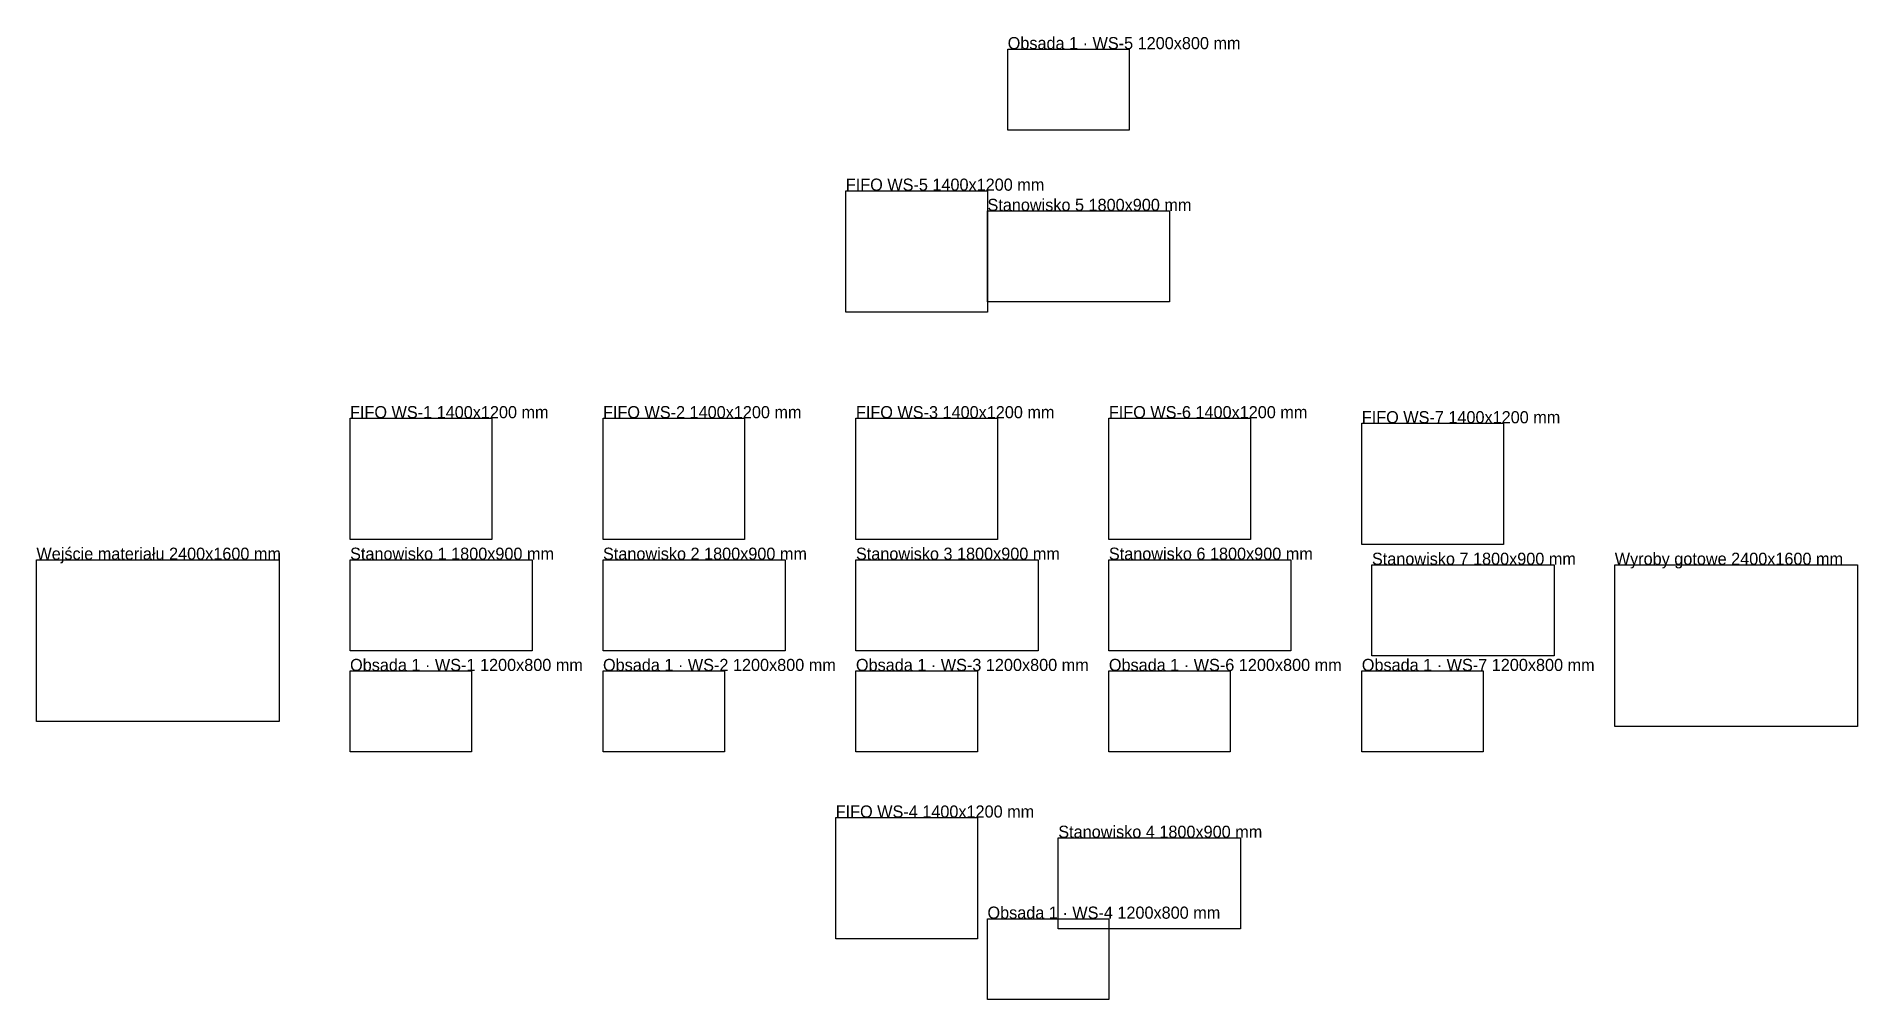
# Model space of a CAD drawing. Header units: millimetres. Extents: x 0 to 40000, y -40000 to 126.
# Drawn here: x 11000 to 29000, y -24100 to -14574 of the extents above; entities that cross this region are included whole.
import ezdxf

# ---------------------------------------------------------------- set-up
doc = ezdxf.new("R2010")
doc.units = ezdxf.units.MM

msp = doc.modelspace()

# ---------------------------------------------------------------- texts
at = {"layer": 'EQUIPMENT'}
for s, p in [('Stanowisko 5 1800x900 mm', (20400, -16300)), ('Wejście materiału 2400x1600 mm', (11000, -19750)), ('Stanowisko 1 1800x900 mm', (14100, -19750)), ('Stanowisko 2 1800x900 mm', (16600, -19750)), ('Stanowisko 3 1800x900 mm', (19100, -19750)), ('Stanowisko 6 1800x900 mm', (21600, -19750)), ('Stanowisko 7 1800x900 mm', (24200, -19800)), ('Wyroby gotowe 2400x1600 mm', (26600, -19800)), ('Stanowisko 4 1800x900 mm', (21100, -22500))]:
    msp.add_text(s, height=120, dxfattribs=at).set_placement(p)
at = {"layer": 'LOGISTICS'}
for s, p in [('FIFO WS-5 1400x1200 mm', (19000, -16100)), ('FIFO WS-1 1400x1200 mm', (14100, -18350)), ('FIFO WS-2 1400x1200 mm', (16600, -18350)), ('FIFO WS-3 1400x1200 mm', (19100, -18350)), ('FIFO WS-6 1400x1200 mm', (21600, -18350)), ('FIFO WS-7 1400x1200 mm', (24100, -18400)), ('FIFO WS-4 1400x1200 mm', (18900, -22300))]:
    msp.add_text(s, height=120, dxfattribs=at).set_placement(p)
at = {"layer": 'OPERATORS'}
for s, p in [('Obsada 1 · WS-5 1200x800 mm', (20600, -14700)), ('Obsada 1 · WS-1 1200x800 mm', (14100, -20850)), ('Obsada 1 · WS-2 1200x800 mm', (16600, -20850)), ('Obsada 1 · WS-3 1200x800 mm', (19100, -20850)), ('Obsada 1 · WS-6 1200x800 mm', (21600, -20850)), ('Obsada 1 · WS-7 1200x800 mm', (24100, -20850)), ('Obsada 1 · WS-4 1200x800 mm', (20400, -23300))]:
    msp.add_text(s, height=120, dxfattribs=at).set_placement(p)

# ---------------------------------------------------------------- linework, layer by layer
at = {"layer": 'EQUIPMENT'}
for points in [[(20400, -16300), (22200, -16300), (22200, -17200), (20400, -17200)], [(11000, -19750), (13400, -19750), (13400, -21350), (11000, -21350)], [(14100, -19750), (15900, -19750), (15900, -20650), (14100, -20650)], [(16600, -19750), (18400, -19750), (18400, -20650), (16600, -20650)], [(19100, -19750), (20900, -19750), (20900, -20650), (19100, -20650)], [(21600, -19750), (23400, -19750), (23400, -20650), (21600, -20650)], [(24200, -19800), (26000, -19800), (26000, -20700), (24200, -20700)], [(26600, -19800), (29000, -19800), (29000, -21400), (26600, -21400)], [(21100, -22500), (22900, -22500), (22900, -23400), (21100, -23400)]]:
    msp.add_lwpolyline(points, close=True, dxfattribs=at)
at = {"layer": 'LOGISTICS'}
for points in [[(19000, -16100), (20400, -16100), (20400, -17300), (19000, -17300)], [(14100, -18350), (15500, -18350), (15500, -19550), (14100, -19550)], [(16600, -18350), (18000, -18350), (18000, -19550), (16600, -19550)], [(19100, -18350), (20500, -18350), (20500, -19550), (19100, -19550)], [(21600, -18350), (23000, -18350), (23000, -19550), (21600, -19550)], [(24100, -18400), (25500, -18400), (25500, -19600), (24100, -19600)], [(18900, -22300), (20300, -22300), (20300, -23500), (18900, -23500)]]:
    msp.add_lwpolyline(points, close=True, dxfattribs=at)
at = {"layer": 'OPERATORS'}
for points in [[(20600, -14700), (21800, -14700), (21800, -15500), (20600, -15500)], [(14100, -20850), (15300, -20850), (15300, -21650), (14100, -21650)], [(16600, -20850), (17800, -20850), (17800, -21650), (16600, -21650)], [(19100, -20850), (20300, -20850), (20300, -21650), (19100, -21650)], [(21600, -20850), (22800, -20850), (22800, -21650), (21600, -21650)], [(24100, -20850), (25300, -20850), (25300, -21650), (24100, -21650)], [(20400, -23300), (21600, -23300), (21600, -24100), (20400, -24100)]]:
    msp.add_lwpolyline(points, close=True, dxfattribs=at)

msp.set_redraw_order([(e.dxf.handle, doc.entitydb.next_handle()) for e in msp.query("TEXT MTEXT ATTDEF DIMENSION ARC_DIMENSION")])  # texts and dimensions are drawn at this point

doc.saveas('drawing.dxf')
